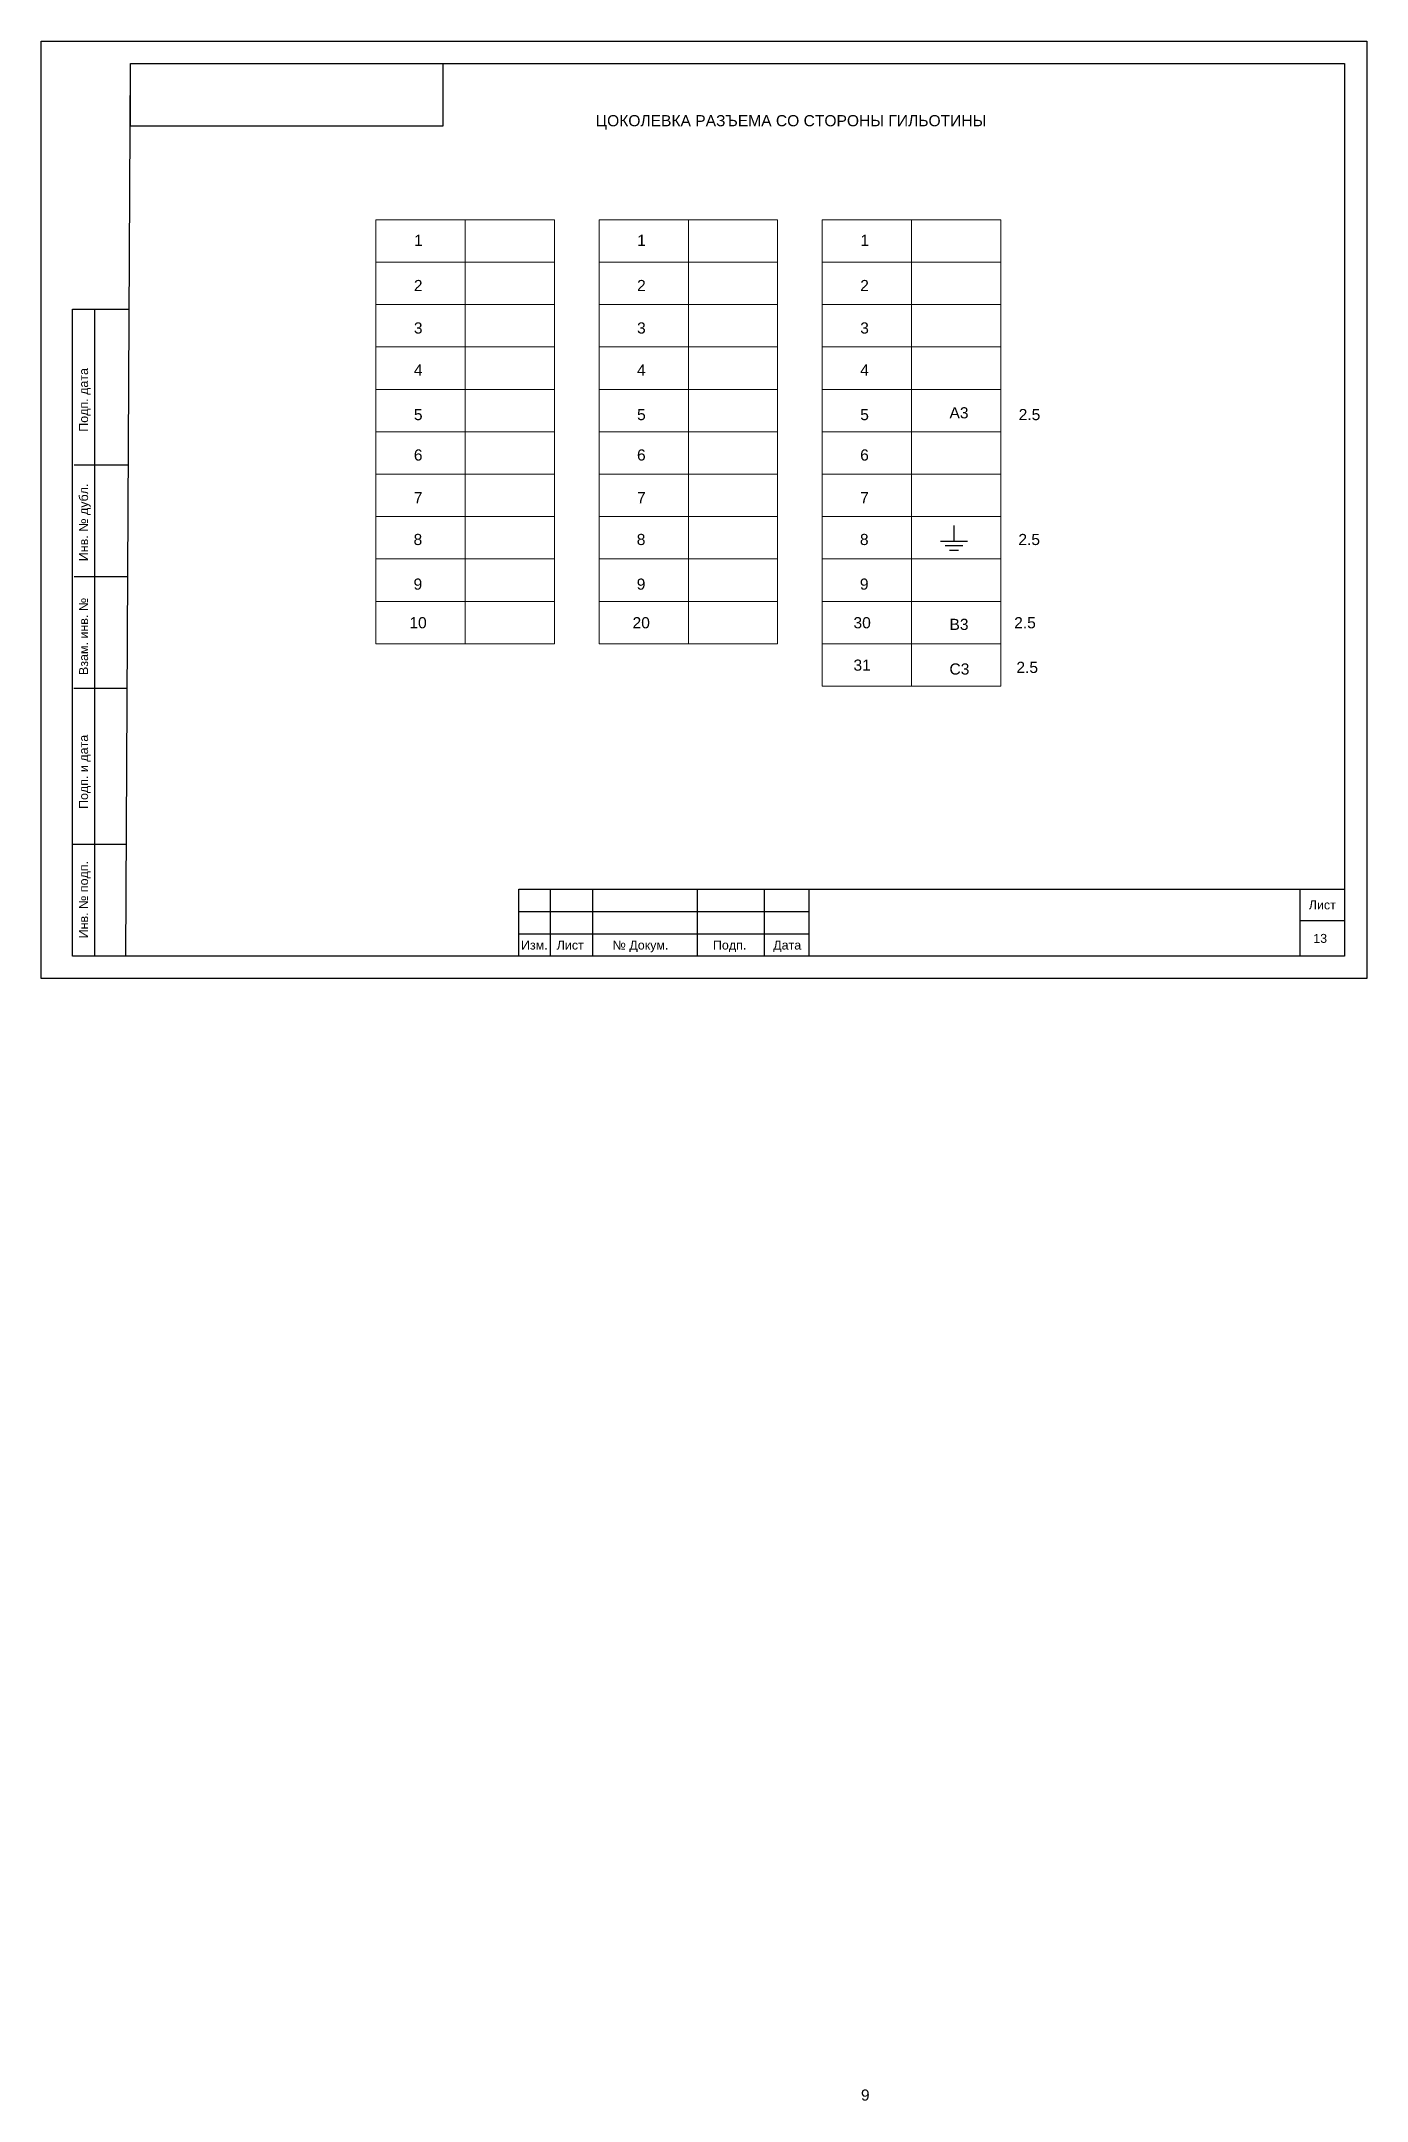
# Model space of a CAD drawing. Header units: millimetres. Extents: x 1674 to 4572, y 3039 to 4124.
# Drawn here: x 3949 to 4246, y 3038.6 to 3500 of the extents above; entities that cross this region are included whole.
import ezdxf

# ---------------------------------------------------------------- set-up
doc = ezdxf.new("R2010")
doc.units = ezdxf.units.MM
doc.layers.add('Аппаратура', color=7, linetype='Continuous', lineweight=20)
doc.layers.add('Рамки', color=7, linetype='Continuous', lineweight=25)
doc.styles.get("Standard").update_dxf_attribs({"font": 'arial.ttf'})

msp = doc.modelspace()

# ---------------------------------------------------------------- texts
for s, p in [('1', (4032.54, 3454.14)), ('1', (4082.54, 3454.14)), ('1', (4132.54, 3454.14)), ('2', (4032.5, 3444.01)), ('2', (4082.5, 3444.01)), ('2', (4132.5, 3444.01)), ('3', (4032.5, 3434.5)), ('3', (4082.5, 3434.5)), ('3', (4132.5, 3434.5)), ('4', (4032.5, 3425.1)), ('4', (4082.5, 3425.1)), ('4', (4132.5, 3425.1)), ('5', (4032.5, 3415.1)), ('5', (4082.5, 3415.1)), ('5', (4132.5, 3415.1)), ('A3', (4152.5, 3415.5)), ('2.5', (4168, 3415.1)), ('6', (4032.49, 3406.05)), ('6', (4082.49, 3406.05)), ('6', (4132.49, 3406.05)), ('7', (4032.5, 3396.5)), ('7', (4082.5, 3396.5)), ('7', (4132.5, 3396.5)), ('8', (4032.43, 3387.12)), ('8', (4082.43, 3387.12)), ('8', (4132.43, 3387.12)), ('2.5', (4167.93, 3387.12)), ('9', (4032.43, 3377.12)), ('9', (4082.43, 3377.12)), ('9', (4132.43, 3377.12)), ('10', (4031.49, 3368.47)), ('20', (4081.49, 3368.47)), ('30', (4130.99, 3368.47)), ('B3', (4152.5, 3368.1)), ('2.5', (4166.99, 3368.47)), ('31', (4130.99, 3358.97)), ('C3', (4152.5, 3358.1)), ('2.5', (4167.49, 3358.47)), ('9', (4132.66, 3038.62))]:
    msp.add_text(s, height=2.5).set_placement(p)
at = {"layer": 'Аппаратура'}
msp.add_text('ЦОКОЛЕВКА РАЗЪЕМА СО СТОРОНЫ ГИЛЬОТИНЫ', height=2.5, dxfattribs=at).set_placement((4073.21, 3480.94))
at = {"layer": 'Рамки'}
for s, p in [('Подп. дата', (3959.5, 3412.5)), ('Инв. № дубл.', (3959.5, 3383.5)), ('Взам. инв. №', (3959.5, 3358)), ('Подп. и дата', (3959.5, 3328)), ('Инв. № подп.', (3959.5, 3299))]:
    msp.add_text(s, height=2, rotation=90, dxfattribs=at).set_placement(p)
for s, p in [('Лист', (4233, 3305.5)), ('13', (4234, 3298)), ('Изм.', (4056.5, 3296.5)), ('Лист', (4064.5, 3296.5)), ('№ Докум.', (4077, 3296.5)), ('Подп.', (4099.5, 3296.5)), ('Дата', (4113, 3296.5))]:
    msp.add_text(s, height=2, dxfattribs=at).set_placement(p)

# ---------------------------------------------------------------- linework, layer by layer
at = {"lineweight": 25}
for p, q in [((4153.5, 3391.5), (4153.5, 3388)), ((4150.5, 3388), (4156.5, 3388)), ((4151.5, 3387), (4155.5, 3387)), ((4152.5, 3386), (4154.5, 3386))]:
    msp.add_line(p, q, dxfattribs=at)
at = {"layer": 'Аппаратура'}
for points in [[(4024, 3460), (4044, 3460), (4044, 3450.5), (4024, 3450.5)], [(4044, 3460), (4064, 3460), (4064, 3450.5), (4044, 3450.5)], [(4074, 3460), (4094, 3460), (4094, 3450.5), (4074, 3450.5)], [(4094, 3460), (4114, 3460), (4114, 3450.5), (4094, 3450.5)], [(4124, 3460), (4144, 3460), (4144, 3450.5), (4124, 3450.5)], [(4144, 3460), (4164, 3460), (4164, 3450.5), (4144, 3450.5)], [(4024, 3450.5), (4044, 3450.5), (4044, 3441), (4024, 3441)], [(4044, 3450.5), (4064, 3450.5), (4064, 3441), (4044, 3441)], [(4074, 3450.5), (4094, 3450.5), (4094, 3441), (4074, 3441)], [(4094, 3450.5), (4114, 3450.5), (4114, 3441), (4094, 3441)], [(4124, 3450.5), (4144, 3450.5), (4144, 3441), (4124, 3441)], [(4144, 3450.5), (4164, 3450.5), (4164, 3441), (4144, 3441)], [(4024, 3441), (4044, 3441), (4044, 3431.5), (4024, 3431.5)], [(4044, 3441), (4064, 3441), (4064, 3431.5), (4044, 3431.5)], [(4074, 3441), (4094, 3441), (4094, 3431.5), (4074, 3431.5)], [(4094, 3441), (4114, 3441), (4114, 3431.5), (4094, 3431.5)], [(4124, 3441), (4144, 3441), (4144, 3431.5), (4124, 3431.5)], [(4144, 3441), (4164, 3441), (4164, 3431.5), (4144, 3431.5)], [(4024, 3431.5), (4044, 3431.5), (4044, 3422), (4024, 3422)], [(4044, 3431.5), (4064, 3431.5), (4064, 3422), (4044, 3422)], [(4074, 3431.5), (4094, 3431.5), (4094, 3422), (4074, 3422)], [(4094, 3431.5), (4114, 3431.5), (4114, 3422), (4094, 3422)], [(4124, 3431.5), (4144, 3431.5), (4144, 3422), (4124, 3422)], [(4144, 3431.5), (4164, 3431.5), (4164, 3422), (4144, 3422)], [(4024, 3422), (4044, 3422), (4044, 3412.5), (4024, 3412.5)], [(4044, 3422), (4064, 3422), (4064, 3412.5), (4044, 3412.5)], [(4074, 3422), (4094, 3422), (4094, 3412.5), (4074, 3412.5)], [(4094, 3422), (4114, 3422), (4114, 3412.5), (4094, 3412.5)], [(4124, 3422), (4144, 3422), (4144, 3412.5), (4124, 3412.5)], [(4144, 3422), (4164, 3422), (4164, 3412.5), (4144, 3412.5)], [(4024, 3412.5), (4044, 3412.5), (4044, 3403), (4024, 3403)], [(4044, 3412.5), (4064, 3412.5), (4064, 3403), (4044, 3403)], [(4074, 3412.5), (4094, 3412.5), (4094, 3403), (4074, 3403)], [(4094, 3412.5), (4114, 3412.5), (4114, 3403), (4094, 3403)], [(4124, 3412.5), (4144, 3412.5), (4144, 3403), (4124, 3403)], [(4144, 3412.5), (4164, 3412.5), (4164, 3403), (4144, 3403)], [(4024, 3403), (4044, 3403), (4044, 3393.5), (4024, 3393.5)], [(4044, 3403), (4064, 3403), (4064, 3393.5), (4044, 3393.5)], [(4074, 3403), (4094, 3403), (4094, 3393.5), (4074, 3393.5)], [(4094, 3403), (4114, 3403), (4114, 3393.5), (4094, 3393.5)], [(4124, 3403), (4144, 3403), (4144, 3393.5), (4124, 3393.5)], [(4144, 3403), (4164, 3403), (4164, 3393.5), (4144, 3393.5)], [(4024, 3393.5), (4044, 3393.5), (4044, 3384), (4024, 3384)], [(4044, 3393.5), (4064, 3393.5), (4064, 3384), (4044, 3384)], [(4074, 3393.5), (4094, 3393.5), (4094, 3384), (4074, 3384)], [(4094, 3393.5), (4114, 3393.5), (4114, 3384), (4094, 3384)], [(4124, 3393.5), (4144, 3393.5), (4144, 3384), (4124, 3384)], [(4144, 3393.5), (4164, 3393.5), (4164, 3384), (4144, 3384)], [(4024, 3384), (4044, 3384), (4044, 3374.5), (4024, 3374.5)], [(4044, 3384), (4064, 3384), (4064, 3374.5), (4044, 3374.5)], [(4074, 3384), (4094, 3384), (4094, 3374.5), (4074, 3374.5)], [(4094, 3384), (4114, 3384), (4114, 3374.5), (4094, 3374.5)], [(4124, 3384), (4144, 3384), (4144, 3374.5), (4124, 3374.5)], [(4144, 3384), (4164, 3384), (4164, 3374.5), (4144, 3374.5)], [(4024, 3374.5), (4044, 3374.5), (4044, 3365), (4024, 3365)], [(4044, 3374.5), (4064, 3374.5), (4064, 3365), (4044, 3365)], [(4074, 3374.5), (4094, 3374.5), (4094, 3365), (4074, 3365)], [(4094, 3374.5), (4114, 3374.5), (4114, 3365), (4094, 3365)], [(4124, 3374.5), (4144, 3374.5), (4144, 3365), (4124, 3365)], [(4144, 3374.5), (4164, 3374.5), (4164, 3365), (4144, 3365)], [(4124, 3365), (4144, 3365), (4144, 3355.5), (4124, 3355.5)], [(4144, 3365), (4164, 3365), (4164, 3355.5), (4144, 3355.5)]]:
    msp.add_lwpolyline(points, close=True, dxfattribs=at)
at = {"layer": 'Рамки'}
for p, q in [((3968, 3295), (3969, 3495)), ((3969, 3495), (4241, 3495)), ((4241, 3495), (4241, 3295)), ((3956, 3440), (3968.72, 3440)), ((3956, 3295), (3956, 3440)), ((3961, 3295), (3961, 3440)), ((3968.42, 3405), (3956.42, 3405)), ((3968.42, 3380), (3956.42, 3380)), ((3968.3, 3355), (3956.3, 3355)), ((3968.12, 3320), (3956.12, 3320)), ((3968.12, 3320), (3956.12, 3320)), ((3968.12, 3320), (3956.12, 3320)), ((4063, 3310), (4063, 3295)), ((4072.5, 3310), (4072.5, 3295)), ((4096, 3310), (4096, 3295)), ((4111, 3310), (4111, 3295)), ((4231, 3310), (4231, 3295)), ((4056, 3305), (4121, 3305)), ((4056, 3300), (4121, 3300)), ((4231, 3303), (4241, 3303)), ((3968, 3295), (3956, 3295)), ((4241, 3295), (3968, 3295))]:
    msp.add_line(p, q, dxfattribs=at)
for points in [[(3949, 3500), (4246, 3500), (4246, 3290), (3949, 3290)], [(3969, 3495), (4039, 3495), (4039, 3481), (3969, 3481)], [(4056, 3295), (4056, 3310), (4241, 3310), (4241, 3295)], [(4056, 3310), (4121, 3310), (4121, 3295), (4056, 3295)]]:
    msp.add_lwpolyline(points, close=True, dxfattribs=at)

msp.set_redraw_order([(e.dxf.handle, doc.entitydb.next_handle()) for e in msp.query("TEXT MTEXT ATTDEF DIMENSION ARC_DIMENSION")])  # texts and dimensions are drawn at this point

doc.saveas('drawing.dxf')
